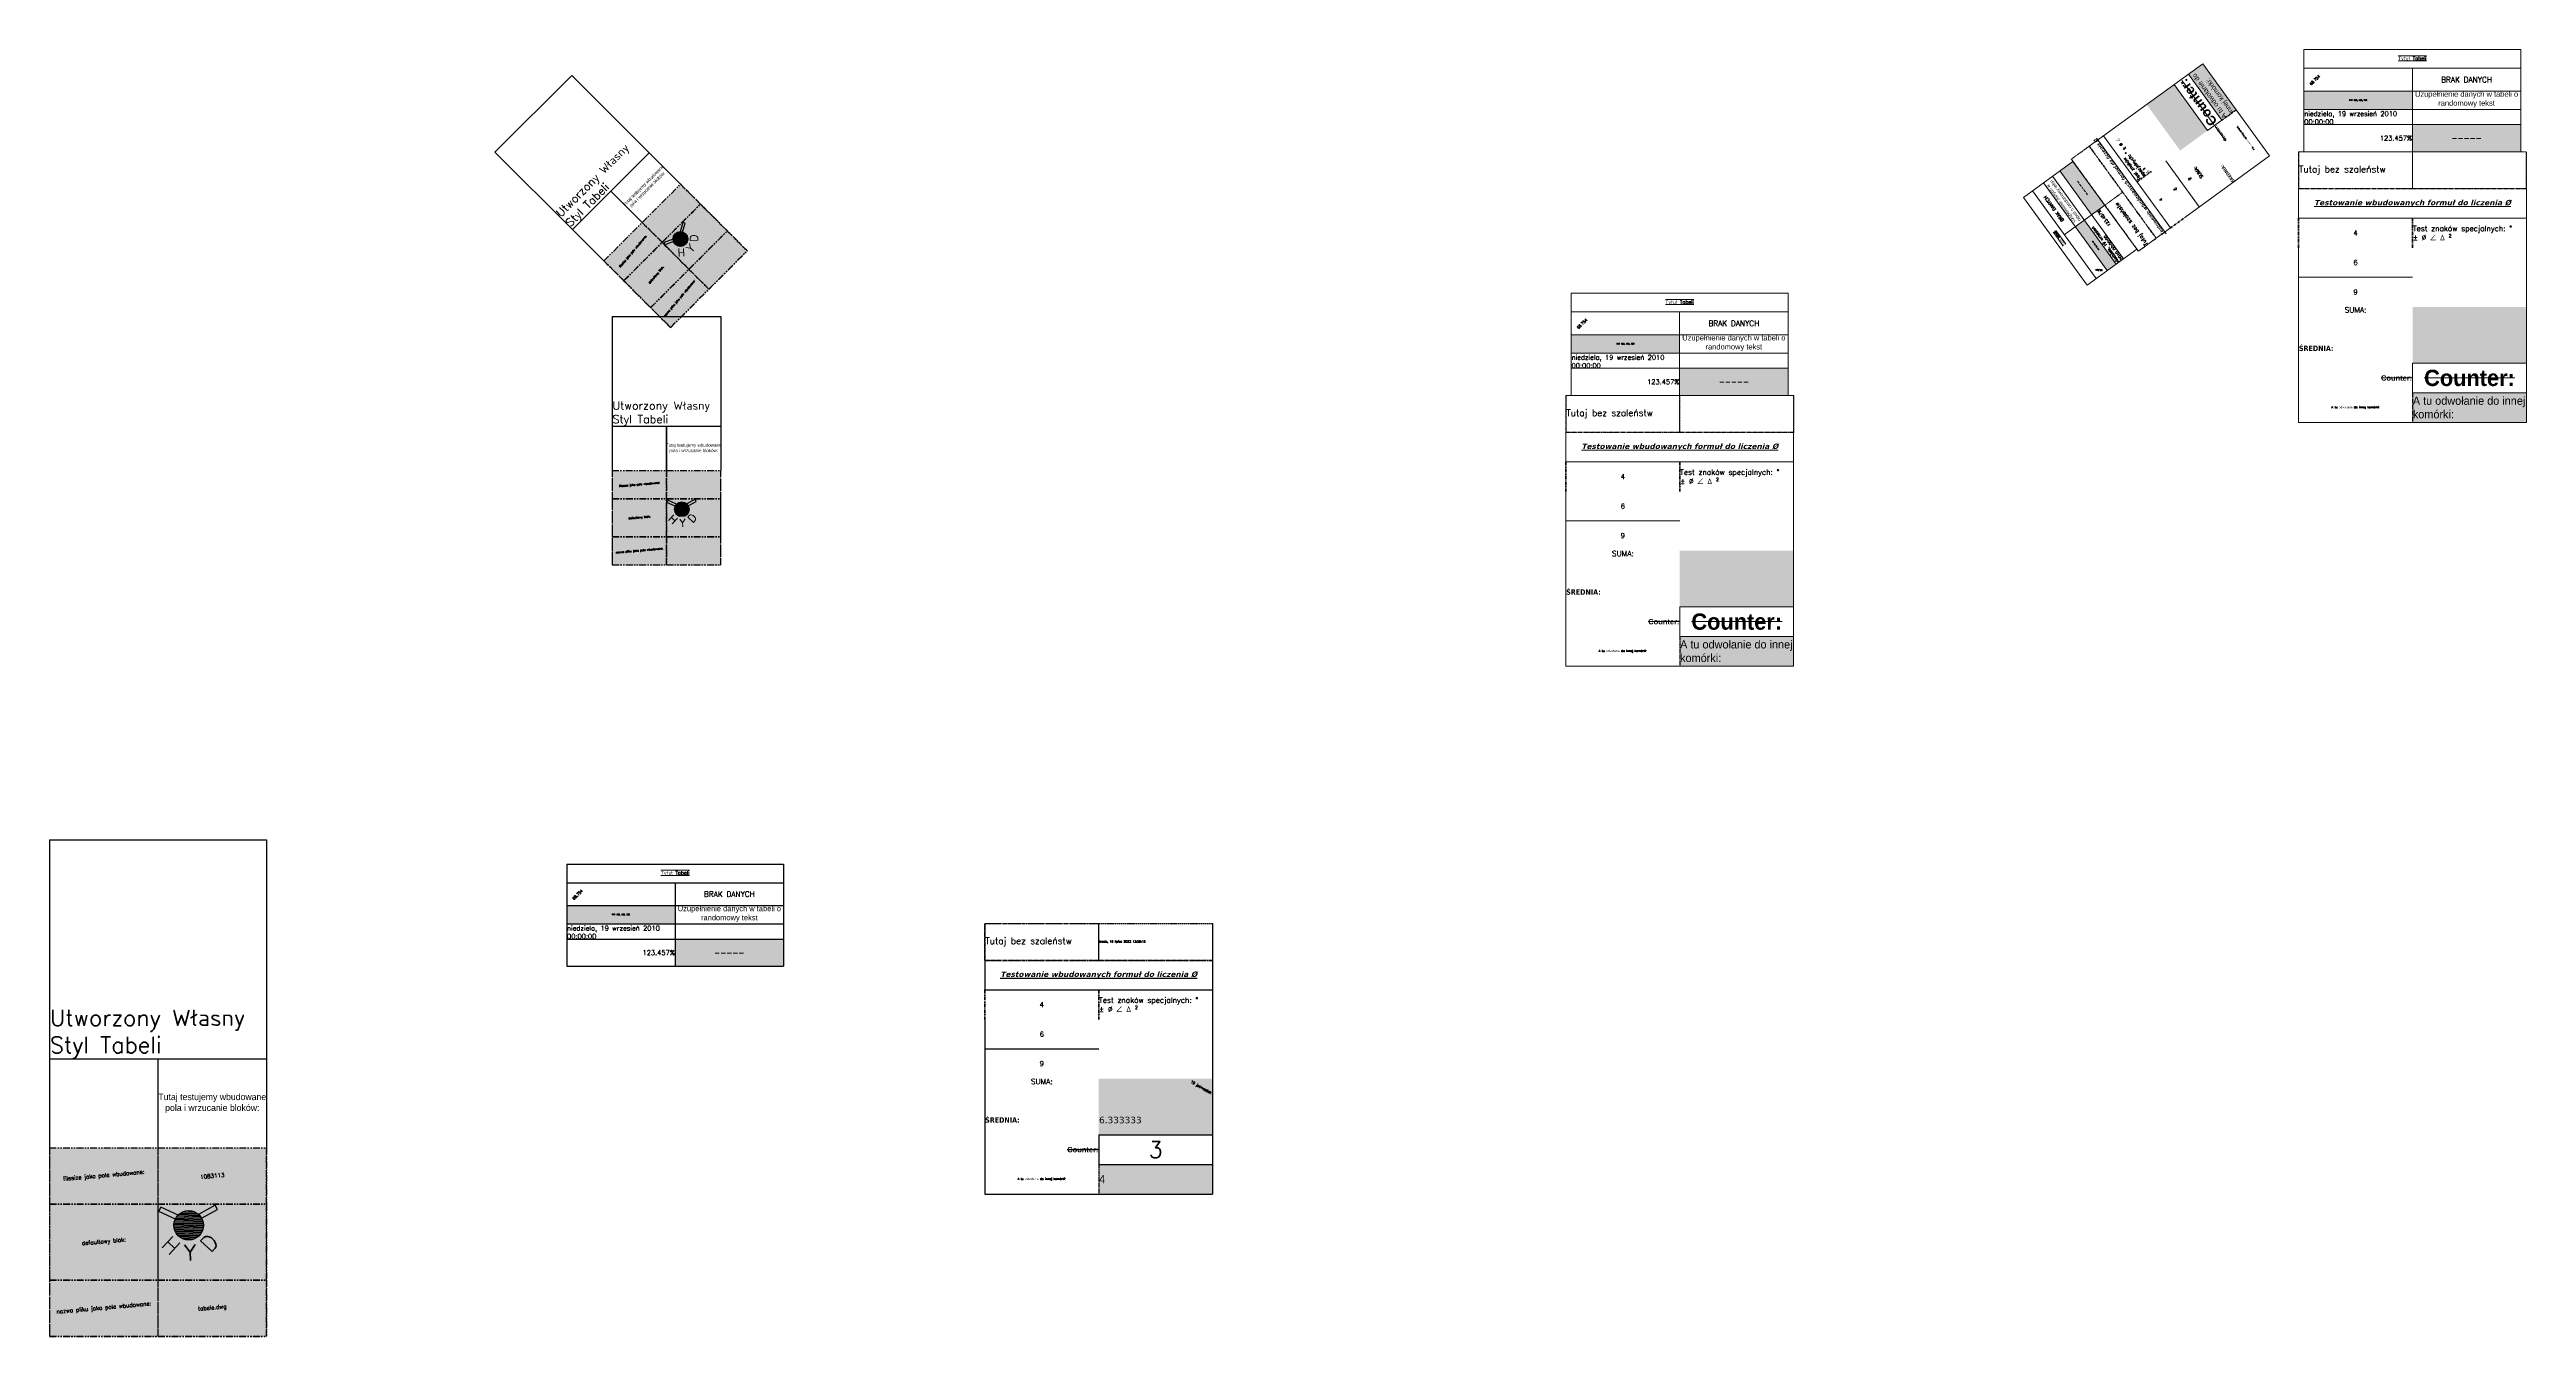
# Model space of a CAD drawing. Header units: metres. Extents: x 7423869 to 7424326, y 5547739 to 5547977.
import ezdxf
from ezdxf.enums import TextEntityAlignment as Align

# ---------------------------------------------------------------- set-up
doc = ezdxf.new("R2010")
doc.units = ezdxf.units.M
for name, pattern in [('CENTER2', [1.125, 0.75, -0.125, 0.125, -0.125]), ('DASHED2', [0.375, 0.25, -0.125]), ('PHANTOM', [2.5, 1.25, -0.25, 0.25, -0.25, 0.25, -0.25]), ('PHANTOM2', [1.25, 0.625, -0.125, 0.125, -0.125, 0.125, -0.125])]:
    doc.linetypes.add(name, pattern=pattern)
doc.layers.add('block1', color=7, linetype='Continuous')
doc.layers.add('block2_', color=175, linetype='Continuous', lineweight=18)
doc.styles.add('Annotative', font='txt')
doc.styles.add('SHR', font='SIMPLEX', dxfattribs={"height": 0.75})
doc.styles.get("Standard").update_dxf_attribs({"font": 'simplex.shx'})

# ---------------------------------------------------------------- blocks, each defined once
blk = doc.blocks.new('*T59')
at = {"color": 0, "linetype": 'ByBlock', "lineweight": -2, "transparency": 16777216}
for p, q in [((0, 0), (40, 0)), ((0, 0), (0, -18.85)), ((40, 0), (40, -18.85)), ((0, -3.45), (40, -3.45)), ((20, -3.45), (20, -18.85)), ((0, -7.65), (40, -7.65)), ((0, -11.06), (40, -11.06)), ((0, -13.85), (40, -13.85)), ((0, -18.85), (40, -18.85))]:
    blk.add_line(p, q, dxfattribs=at)
at = {"color": 130, "linetype": 'Continuous', "transparency": 16777216}
blk.add_solid([(0, -7.65), (0, -11.06), (20, -7.65), (20, -11.06)], dxfattribs=at)
at = {"color": 7, "linetype": 'Continuous', "true_color": 0xededed, "transparency": 16777216}
blk.add_solid([(20, -13.85), (20, -18.85), (40, -13.85), (40, -18.85)], dxfattribs=at)
at = {"color": 0, "linetype": 'Continuous', "lineweight": 15, "transparency": 16777216, "insert": (20, -1.73), "char_height": 0.68, "width": 39.88, "attachment_point": 5}
blk.add_mtext('{\\L\\OTytuł Tabeli}', dxfattribs=at)
at = {"color": 187, "linetype": 'Continuous', "lineweight": 15, "transparency": 16777216, "insert": (1.35, -6.65), "char_height": 0.5, "width": 18, "attachment_point": 7, "rotation": 45}
blk.add_mtext('68.754', dxfattribs=at)
at = {"color": 1, "linetype": 'Continuous', "lineweight": 15, "transparency": 16777216, "insert": (30, -7.71), "char_height": 1, "width": 19.88, "attachment_point": 2, "style": 'Annotative'}
blk.add_mtext('Uzupełnienie danych w tabeli o randomowy tekst', dxfattribs=at)
at = {"color": 4, "linetype": 'Continuous', "lineweight": 15, "transparency": 16777216, "insert": (30, -5.55), "char_height": 1, "width": 19.88, "attachment_point": 5}
blk.add_mtext('BRAK DANYCH', dxfattribs=at)
at = {"color": 3, "linetype": 'Continuous', "lineweight": 15, "transparency": 16777216, "insert": (0.06, -13.79), "char_height": 0.9, "width": 19.88, "attachment_point": 7}
blk.add_mtext('niedziela, 19 wrzesień 2010 00:00:00', dxfattribs=at)
at = {"color": 5, "linetype": 'Continuous', "lineweight": 15, "transparency": 16777216, "insert": (10, -9.35), "char_height": 0.25, "width": 19.88, "attachment_point": 5}
blk.add_mtext('PKT 123, 456, 789', dxfattribs=at)
at = {"color": 215, "linetype": 'Continuous', "lineweight": 15, "true_color": 0xa33fa6, "transparency": 16777216, "insert": (19.94, -16.35), "char_height": 0.9, "width": 19.88, "attachment_point": 6}
blk.add_mtext('123.457%', dxfattribs=at)
at = {"color": 42, "linetype": 'Continuous', "lineweight": 15, "true_color": 0xd79728, "transparency": 16777216, "insert": (30, -15.85), "char_height": 1, "width": 19.88, "attachment_point": 2, "style": 'SHR'}
blk.add_mtext('-----', dxfattribs=at)
blk = doc.blocks.new('*U71')
at = {"color": 0, "transparency": 16777216, "insert": (20.95, -41.73), "char_height": 1, "width": 20.8862, "attachment_point": 6}
blk.add_mtext('{\\fScript MT Bold|b0|i0|c0|p66;\\K\\C9;\\c13081809;Counter\\C0;:}', dxfattribs=at)
blk = doc.blocks.new('*T60')
at = {"color": 1, "linetype": 'CENTER2', "lineweight": -2, "transparency": 16777216}
for p, q in [((-0.02, 0.02), (21.01, 0.02)), ((-0.02, 0.02), (-0.02, -6.81)), ((0.02, -0.02), (20.98, -0.02)), ((0.02, -6.76), (0.02, -0.02)), ((-0.02, -6.81), (21.03, -6.81)), ((0.02, -6.76), (20.98, -6.76)), ((20.98, -6.81), (42.03, -6.81)), ((21.03, -6.76), (41.99, -6.76))]:
    blk.add_line(p, q, dxfattribs=at)
at = {"color": 2, "linetype": 'DASHED2', "lineweight": -2, "transparency": 16777216}
for p, q in [((21.01, 0.02), (42.03, 0.02)), ((42.03, -6.81), (42.03, 0.02)), ((20.98, -0.02), (20.98, -6.76)), ((21.03, -0.02), (41.99, -0.02)), ((21.03, -6.76), (21.03, -0.02)), ((41.99, -0.02), (41.99, -6.76))]:
    blk.add_line(p, q, dxfattribs=at)
at = {"color": 0, "linetype": 'ByBlock', "lineweight": -2, "transparency": 16777216}
for p, q in [((0, -6.81), (0, -12.24)), ((42.01, -6.81), (42.01, -49.91)), ((0, -12.24), (42.01, -12.24)), ((0, -17.69), (0, -49.91)), ((21.01, -39), (42.01, -39)), ((21.01, -39), (21.01, -44.45)), ((21.01, -44.45), (42.01, -44.45)), ((0, -49.91), (42.01, -49.91))]:
    blk.add_line(p, q, dxfattribs=at)
at = {"color": 4, "linetype": 'PHANTOM2', "lineweight": 100, "transparency": 16777216}
for p, q in [((0, -12.24), (0, -17.69)), ((21.01, -12.24), (21.01, -17.69))]:
    blk.add_line(p, q, dxfattribs=at)
at = {"color": 143, "lineweight": -2, "transparency": 16777216}
blk.add_line((0, -23.15), (21.01, -23.15), dxfattribs=at)
at = {"color": 2, "linetype": 'CENTER2', "lineweight": 30, "transparency": 16777216}
blk.add_line((21.01, -44.45), (21.01, -49.91), dxfattribs=at)
at = {"color": 51, "true_color": 0xeff759, "transparency": 16777216}
blk.add_solid([(21.01, -28.6), (21.01, -33.55), (42.01, -28.6), (42.01, -33.55)], dxfattribs=at)
at = {"color": 7, "true_color": 0xededed, "transparency": 16777216}
blk.add_solid([(21.01, -33.55), (21.01, -39), (42.01, -33.55), (42.01, -39)], dxfattribs=at)
at = {"color": 219, "true_color": 0x642165, "transparency": 16777216}
blk.add_solid([(21.01, -44.45), (21.01, -49.91), (42.01, -44.45), (42.01, -49.91)], dxfattribs=at)
at = {"color": 0, "transparency": 16777216}
blk.add_blockref('*U71', (0, 0), dxfattribs=at)
for s, insert, char_height, width, attachment_point in [('Tutaj bez szaleństw', (0.06, -3.39), 1.2, 20.8862, 4), ('środa, 19 lipiec 2023 13:58:15', (21.07, -3.39), 0.4, 20.8862, 4), ('{\\fVerdana|b1|i1|c238|p34;\\LTestowanie wbudowanych formuł do liczenia \\fVerdana|b1|i1|c0|p34;%%C}', (21.01, -9.51), 1, 41.8924, 5), ('Test znaków specjalnych: %%D %%P %%C ∠ Δ\\~²', (21.07, -14.97), 1, 20.8862, 4), ('{\\fTahoma|b1|i0|c238|p34;ŚREDNIA:}', (0.06, -36.27), 1, 20.8862, 4), ('{\\fVerdana|b0|i0|c238|p34;\\C256;6.333333}', (21.07, -36.27), 1.2, 20.8862, 4), ('3', (31.51, -41.73), 3, 20.8862, 5), ('A tu odwołanie do innej komórki:', (10.5, -47.18), 0.4, 20.8862, 5)]:
    blk.add_mtext(s, dxfattribs=dict(at, insert=insert, char_height=char_height, width=width, attachment_point=attachment_point))
at = {"color": 3, "transparency": 16777216, "char_height": 0.92, "width": 20.8862, "attachment_point": 5}
for s, insert in [('4', (10.5, -14.97)), ('6', (10.5, -20.42)), ('9', (10.5, -25.87))]:
    blk.add_mtext(s, dxfattribs=dict(at, insert=insert))
at = {"color": 6, "transparency": 16777216, "insert": (10.5, -28.66), "char_height": 1, "width": 20.8862, "attachment_point": 2, "style": 'SHR'}
blk.add_mtext('SUMA:', dxfattribs=at)
at = {"color": 250, "transparency": 16777216, "insert": (41.95, -31.09), "char_height": 0.5, "width": 20.8862, "attachment_point": 3, "rotation": 330}
blk.add_mtext('19 jednostek', dxfattribs=at)
at = {"color": 7, "transparency": 16777216, "insert": (21.07, -47.18), "char_height": 1.5, "width": 20.8862, "attachment_point": 4, "style": 'Annotative'}
blk.add_mtext('4', dxfattribs=at)
blk = doc.blocks.new('*X10')
for p, q in [((69.25, 22.75), (70, 22.75)), ((69.251, 22.781), (69.999, 22.781)), ((69.255, 22.812), (69.995, 22.812)), ((69.262, 22.844), (69.988, 22.844)), ((69.271, 22.875), (69.979, 22.875)), ((69.284, 22.906), (69.966, 22.906)), ((69.3, 22.938), (69.95, 22.938)), ((69.32, 22.969), (69.93, 22.969)), ((69.345, 23), (69.905, 23)), ((69.377, 23.031), (69.873, 23.031)), ((69.418, 23.062), (69.832, 23.062)), ((69.475, 23.094), (69.775, 23.094)), ((69.251, 22.719), (69.999, 22.719)), ((69.255, 22.688), (69.995, 22.688)), ((69.262, 22.656), (69.988, 22.656)), ((69.271, 22.625), (69.979, 22.625)), ((69.284, 22.594), (69.966, 22.594)), ((69.3, 22.562), (69.95, 22.562)), ((69.32, 22.531), (69.93, 22.531)), ((69.345, 22.5), (69.905, 22.5)), ((69.377, 22.469), (69.873, 22.469)), ((69.418, 22.438), (69.832, 22.438)), ((69.475, 22.406), (69.775, 22.406))]:
    blk.add_line(p, q)
blk = doc.blocks.new('Proposed Hyd')
at = {"color": 0, "linetype": 'ByBlock', "lineweight": -2}
for p, q in [((-0.0938, 0.0469), (-0.0868, 0.0609)), ((-0.0419, 0.021), (-0.0938, 0.0469)), ((-0.0325, 0.0337), (-0.0868, 0.0609)), ((0.0868, 0.0609), (0.0325, 0.0337)), ((0.0419, 0.021), (0.0938, 0.0469)), ((0.0938, 0.0469), (0.0868, 0.0609))]:
    blk.add_line(p, q, dxfattribs=at)
blk.add_circle((0, 0), 0.0469, dxfattribs=at)
at = {"color": 0, "linetype": 'ByBlock', "lineweight": -2, "xscale": 0.125, "yscale": 0.125, "zscale": 0.125}
blk.add_blockref('*X10', (-8.7031, -2.8438), dxfattribs=at)
at = {"color": 0, "linetype": 'ByBlock', "lineweight": -2, "style": 'SHR'}
for s, rotation, p in [('H', 315, (-0.0761, -0.08)), ('D', 45, (0.0812, -0.0762))]:
    blk.add_text(s, height=0.05, rotation=rotation, dxfattribs=at).set_placement(p, align=Align.CENTER)
blk.add_text('Y', height=0.05, dxfattribs=at).set_placement((0.0014, -0.1119), align=Align.CENTER)
blk = doc.blocks.new('*T62')
at = {"color": 0, "linetype": 'ByBlock', "lineweight": -2, "transparency": 16777216}
for p, q in [((0, 0), (40, 0)), ((0, 0), (0, -40.4)), ((40, 0), (40, -40.4))]:
    blk.add_line(p, q, dxfattribs=at)
at = {"color": 2, "linetype": 'Continuous', "lineweight": 30, "transparency": 16777216}
for p, q in [((0, -40.4), (19.98, -40.4)), ((0, -40.4), (0, -56.8)), ((19.98, -40.4), (19.98, -56.8)), ((20.02, -40.4), (40, -40.4)), ((20.02, -56.8), (20.02, -40.4)), ((40, -40.4), (40, -56.8))]:
    blk.add_line(p, q, dxfattribs=at)
at = {"color": 3, "linetype": 'PHANTOM', "lineweight": 25, "transparency": 16777216}
for p, q in [((-0.02, -56.8), (19.98, -56.8)), ((-0.02, -56.8), (-0.02, -91.62)), ((0.02, -67.18), (0.02, -56.8)), ((19.98, -56.8), (19.98, -67.18)), ((20.02, -56.8), (40.02, -56.8)), ((20.02, -67.18), (20.02, -56.8)), ((39.98, -56.8), (39.98, -67.18)), ((40.02, -67.2), (40.02, -56.8)), ((0.02, -67.18), (19.98, -67.18)), ((0.02, -67.22), (19.98, -67.22)), ((0.02, -81.18), (0.02, -67.22)), ((19.98, -67.22), (19.98, -81.18)), ((20.02, -67.18), (39.98, -67.18)), ((20.02, -67.22), (39.98, -67.22)), ((20.02, -81.18), (20.02, -67.22)), ((39.98, -67.22), (39.98, -81.18)), ((40.02, -81.2), (40.02, -67.2)), ((0.02, -81.18), (19.98, -81.18)), ((0.02, -81.22), (19.98, -81.22)), ((0.02, -91.58), (0.02, -81.22)), ((19.98, -81.22), (19.98, -91.58)), ((20.02, -81.18), (39.98, -81.18)), ((20.02, -81.22), (39.98, -81.22)), ((20.02, -91.58), (20.02, -81.22)), ((39.98, -81.22), (39.98, -91.58)), ((40.02, -91.62), (40.02, -81.2)), ((-0.02, -91.62), (40.02, -91.62)), ((0.02, -91.58), (19.98, -91.58)), ((20.02, -91.58), (39.98, -91.58))]:
    blk.add_line(p, q, dxfattribs=at)
at = {"color": 130, "transparency": 16777216}
blk.add_solid([(0, -56.8), (0, -67.2), (20, -56.8), (20, -67.2)], dxfattribs=at)
at = {"color": 7, "true_color": 0xf0f0f0, "transparency": 16777216}
for points in [[(20, -56.8), (20, -67.2), (40, -56.8), (40, -67.2)], [(0, -67.2), (0, -81.2), (20, -67.2), (20, -81.2)], [(20, -67.2), (20, -81.2), (40, -67.2), (40, -81.2)], [(0, -81.2), (0, -91.6), (20, -81.2), (20, -91.6)], [(20, -81.2), (20, -91.6), (40, -81.2), (40, -91.6)]]:
    blk.add_solid(points, dxfattribs=at)
at = {"color": 219, "true_color": 0x642165, "transparency": 16777216, "xscale": 57.88422489668288, "yscale": 57.88422489668288, "zscale": 57.88422489668288, "rotation": 2}
blk.add_blockref('Proposed Hyd', (25.65, -71.11), dxfattribs=at)
at = {"color": 3, "transparency": 16777216, "insert": (0.06, -40.34), "char_height": 3, "width": 39.88, "attachment_point": 7}
blk.add_mtext('Utworzony Własny Styl Tabeli', dxfattribs=at)
at = {"color": 0, "transparency": 16777216, "insert": (30, -48.6), "char_height": 1.2, "width": 20, "attachment_point": 5, "style": 'Annotative'}
blk.add_mtext('Tutaj testujemy wbudowane pola i wrzucanie bloków:', dxfattribs=at)
at = {"color": 5, "transparency": 16777216, "char_height": 0.75, "width": 19.8, "attachment_point": 5, "rotation": 5, "style": 'SHR'}
for s, insert in [('filesize jako pole wbudowane:', (10, -62)), ('1083113', (30, -62)), ('defaultowy blok:', (10, -74.2)), ('nazwa pliku jako pole wbudowane:', (10, -86.4)), ('tabele.dwg', (30, -86.4))]:
    blk.add_mtext(s, dxfattribs=dict(at, insert=insert))
blk = doc.blocks.new('*T65')
at = {"layer": 'block1', "color": 0, "linetype": 'ByBlock', "lineweight": -2, "transparency": 16777216}
for p, q in [((0, 0), (20.01, 0)), ((0, 0), (0, -20.2)), ((20.01, 0), (20.01, -20.2))]:
    blk.add_line(p, q, dxfattribs=at)
at = {"layer": 'block1', "color": 2, "linetype": 'Continuous', "lineweight": 30, "transparency": 16777216}
for p, q in [((0, -20.2), (9.99, -20.2)), ((0, -20.2), (0, -28.4)), ((9.99, -20.2), (9.99, -28.4)), ((10.03, -20.2), (20.01, -20.2)), ((10.03, -28.4), (10.03, -20.2)), ((20.01, -20.2), (20.01, -28.4))]:
    blk.add_line(p, q, dxfattribs=at)
at = {"layer": 'block1', "color": 3, "linetype": 'PHANTOM', "lineweight": 25, "transparency": 16777216}
for p, q in [((-0.02, -28.4), (9.99, -28.4)), ((-0.02, -28.4), (-0.02, -45.82)), ((0.02, -33.58), (0.02, -28.4)), ((9.99, -28.4), (9.99, -33.58)), ((10.03, -28.4), (20.03, -28.4)), ((10.03, -33.58), (10.03, -28.4)), ((19.99, -28.4), (19.99, -33.58)), ((20.03, -33.6), (20.03, -28.4)), ((0.02, -33.58), (9.99, -33.58)), ((0.02, -33.62), (9.99, -33.62)), ((0.02, -40.58), (0.02, -33.62)), ((9.99, -33.62), (9.99, -40.58)), ((10.03, -33.58), (19.99, -33.58)), ((10.03, -33.62), (19.99, -33.62)), ((10.03, -40.58), (10.03, -33.62)), ((19.99, -33.62), (19.99, -40.58)), ((20.03, -40.6), (20.03, -33.6)), ((0.02, -40.58), (9.99, -40.58)), ((0.02, -40.62), (9.99, -40.62)), ((0.02, -45.78), (0.02, -40.62)), ((9.99, -40.62), (9.99, -45.78)), ((10.03, -40.58), (19.99, -40.58)), ((10.03, -40.62), (19.99, -40.62)), ((10.03, -45.78), (10.03, -40.62)), ((19.99, -40.62), (19.99, -45.78)), ((20.03, -45.82), (20.03, -40.6)), ((-0.02, -45.82), (20.03, -45.82)), ((0.02, -45.78), (9.99, -45.78)), ((10.03, -45.78), (19.99, -45.78))]:
    blk.add_line(p, q, dxfattribs=at)
at = {"layer": 'block1', "color": 130, "transparency": 16777216}
blk.add_solid([(0, -28.4), (0, -33.6), (10.01, -28.4), (10.01, -33.6)], dxfattribs=at)
at = {"layer": 'block1', "color": 7, "true_color": 0xf0f0f0, "transparency": 16777216}
for points in [[(10.01, -28.4), (10.01, -33.6), (20.01, -28.4), (20.01, -33.6)], [(0, -33.6), (0, -40.6), (10.01, -33.6), (10.01, -40.6)], [(10.01, -33.6), (10.01, -40.6), (20.01, -33.6), (20.01, -40.6)], [(0, -40.6), (0, -45.8), (10.01, -40.6), (10.01, -45.8)], [(10.01, -40.6), (10.01, -45.8), (20.01, -40.6), (20.01, -45.8)]]:
    blk.add_solid(points, dxfattribs=at)
at = {"layer": 'block1', "color": 219, "true_color": 0x642165, "transparency": 16777216, "xscale": 28.94211244834144, "yscale": 28.94211244834144, "zscale": 28.94211244834144, "rotation": 2}
blk.add_blockref('Proposed Hyd', (12.83, -35.55), dxfattribs=at)
at = {"layer": 'block1', "color": 3, "transparency": 16777216, "insert": (0.03, -20.17), "char_height": 1.5, "width": 19.9518, "attachment_point": 7}
blk.add_mtext('Utworzony Własny Styl Tabeli', dxfattribs=at)
at = {"layer": 'block1', "color": 0, "transparency": 16777216, "insert": (15.01, -24.3), "char_height": 0.6, "width": 9.94, "attachment_point": 5, "style": 'Annotative'}
blk.add_mtext('Tutaj testujemy wbudowane pola i wrzucanie bloków:', dxfattribs=at)
at = {"layer": 'block1', "color": 5, "transparency": 16777216, "char_height": 0.375, "width": 9.9118, "attachment_point": 5, "rotation": 5, "style": 'SHR'}
for s, insert in [('filesize jako pole wbudowane:', (5.01, -31)), ('defaultowy blok:', (5.01, -37.1)), ('nazwa pliku jako pole wbudowane:', (5.01, -43.2))]:
    blk.add_mtext(s, dxfattribs=dict(at, insert=insert))
blk = doc.blocks.new('blok1')
blk.add_blockref('*T65', (8.41, 101))
blk = doc.blocks.new('*T69')
at = {"layer": 'block2_', "color": 0, "linetype": 'ByBlock', "lineweight": -2, "transparency": 16777216}
for p, q in [((0, 0), (40, 0)), ((0, 0), (0, -18.85)), ((40, 0), (40, -18.85)), ((0, -3.45), (40, -3.45)), ((20, -3.45), (20, -18.85)), ((0, -7.65), (40, -7.65)), ((0, -11.06), (40, -11.06)), ((0, -13.85), (40, -13.85)), ((0, -18.85), (40, -18.85))]:
    blk.add_line(p, q, dxfattribs=at)
at = {"layer": 'block2_', "color": 130, "linetype": 'Continuous', "transparency": 16777216}
blk.add_solid([(0, -7.65), (0, -11.06), (20, -7.65), (20, -11.06)], dxfattribs=at)
at = {"layer": 'block2_', "color": 7, "linetype": 'Continuous', "true_color": 0xededed, "transparency": 16777216}
blk.add_solid([(20, -13.85), (20, -18.85), (40, -13.85), (40, -18.85)], dxfattribs=at)
at = {"layer": 'block2_', "color": 0, "linetype": 'Continuous', "lineweight": 15, "transparency": 16777216, "insert": (20, -1.73), "char_height": 0.68, "width": 39.88, "attachment_point": 5}
blk.add_mtext('{\\L\\OTytuł Tabeli}', dxfattribs=at)
at = {"layer": 'block2_', "color": 187, "linetype": 'Continuous', "lineweight": 15, "transparency": 16777216, "insert": (1.35, -6.65), "char_height": 0.5, "width": 18, "attachment_point": 7, "rotation": 45}
blk.add_mtext('68.754', dxfattribs=at)
at = {"layer": 'block2_', "color": 1, "linetype": 'Continuous', "lineweight": 15, "transparency": 16777216, "insert": (30, -7.71), "char_height": 1, "width": 19.88, "attachment_point": 2, "style": 'Annotative'}
blk.add_mtext('Uzupełnienie danych w tabeli o randomowy tekst', dxfattribs=at)
at = {"layer": 'block2_', "color": 4, "linetype": 'Continuous', "lineweight": 15, "transparency": 16777216, "insert": (30, -5.55), "char_height": 1, "width": 19.88, "attachment_point": 5}
blk.add_mtext('BRAK DANYCH', dxfattribs=at)
at = {"layer": 'block2_', "color": 3, "linetype": 'Continuous', "lineweight": 15, "transparency": 16777216, "insert": (0.06, -13.79), "char_height": 0.9, "width": 19.88, "attachment_point": 7}
blk.add_mtext('niedziela, 19 wrzesień 2010 00:00:00', dxfattribs=at)
at = {"layer": 'block2_', "color": 5, "linetype": 'Continuous', "lineweight": 15, "transparency": 16777216, "insert": (10, -9.35), "char_height": 0.25, "width": 19.88, "attachment_point": 5}
blk.add_mtext('PKT 123, 456, 789', dxfattribs=at)
at = {"layer": 'block2_', "color": 215, "linetype": 'Continuous', "lineweight": 15, "true_color": 0xa33fa6, "transparency": 16777216, "insert": (19.94, -16.35), "char_height": 0.9, "width": 19.88, "attachment_point": 6}
blk.add_mtext('123.457%', dxfattribs=at)
at = {"layer": 'block2_', "color": 42, "linetype": 'Continuous', "lineweight": 15, "true_color": 0xd79728, "transparency": 16777216, "insert": (30, -15.85), "char_height": 1, "width": 19.88, "attachment_point": 2, "style": 'SHR'}
blk.add_mtext('-----', dxfattribs=at)
blk = doc.blocks.new('*U72')
at = {"layer": 'block2_', "color": 0, "transparency": 16777216, "insert": (20.95, -41.73), "char_height": 1, "width": 20.8862, "attachment_point": 6}
blk.add_mtext('{\\fScript MT Bold|b0|i0|c0|p66;\\K\\C9;\\c13081809;Counter\\C0;:}', dxfattribs=at)
blk = doc.blocks.new('*T70')
at = {"layer": 'block2_', "color": 1, "linetype": 'CENTER2', "lineweight": -2, "transparency": 16777216}
for p, q in [((-0.02, 0.02), (21.01, 0.02)), ((-0.02, 0.02), (-0.02, -6.81)), ((0.02, -0.02), (20.98, -0.02)), ((0.02, -6.76), (0.02, -0.02)), ((-0.02, -6.81), (21.03, -6.81)), ((0.02, -6.76), (20.98, -6.76)), ((20.98, -6.81), (42.03, -6.81)), ((21.03, -6.76), (41.99, -6.76))]:
    blk.add_line(p, q, dxfattribs=at)
at = {"layer": 'block2_', "color": 2, "linetype": 'DASHED2', "lineweight": -2, "transparency": 16777216}
for p, q in [((21.01, 0.02), (42.03, 0.02)), ((42.03, -6.81), (42.03, 0.02)), ((20.98, -0.02), (20.98, -6.76)), ((21.03, -0.02), (41.99, -0.02)), ((21.03, -6.76), (21.03, -0.02)), ((41.99, -0.02), (41.99, -6.76))]:
    blk.add_line(p, q, dxfattribs=at)
at = {"layer": 'block2_', "color": 0, "linetype": 'ByBlock', "lineweight": -2, "transparency": 16777216}
for p, q in [((0, -6.81), (0, -12.24)), ((42.01, -6.81), (42.01, -49.91)), ((0, -12.24), (42.01, -12.24)), ((0, -17.69), (0, -49.91)), ((21.01, -39), (42.01, -39)), ((21.01, -39), (21.01, -44.45)), ((21.01, -44.45), (42.01, -44.45)), ((0, -49.91), (42.01, -49.91))]:
    blk.add_line(p, q, dxfattribs=at)
at = {"layer": 'block2_', "color": 4, "linetype": 'PHANTOM2', "lineweight": 100, "transparency": 16777216}
for p, q in [((0, -12.24), (0, -17.69)), ((21.01, -12.24), (21.01, -17.69))]:
    blk.add_line(p, q, dxfattribs=at)
at = {"layer": 'block2_', "color": 143, "lineweight": -2, "transparency": 16777216}
blk.add_line((0, -23.15), (21.01, -23.15), dxfattribs=at)
at = {"layer": 'block2_', "color": 2, "linetype": 'CENTER2', "lineweight": 30, "transparency": 16777216}
blk.add_line((21.01, -44.45), (21.01, -49.91), dxfattribs=at)
at = {"layer": 'block2_', "color": 51, "true_color": 0xeff759, "transparency": 16777216}
blk.add_solid([(21.01, -28.6), (21.01, -33.55), (42.01, -28.6), (42.01, -33.55)], dxfattribs=at)
at = {"layer": 'block2_', "color": 7, "true_color": 0xededed, "transparency": 16777216}
blk.add_solid([(21.01, -33.55), (21.01, -39), (42.01, -33.55), (42.01, -39)], dxfattribs=at)
at = {"layer": 'block2_', "color": 219, "true_color": 0x642165, "transparency": 16777216}
blk.add_solid([(21.01, -44.45), (21.01, -49.91), (42.01, -44.45), (42.01, -49.91)], dxfattribs=at)
at = {"layer": 'block2_', "color": 0, "transparency": 16777216}
blk.add_blockref('*U72', (0, 0), dxfattribs=at)
for s, insert, char_height, width, attachment_point in [('Tutaj bez szaleństw', (0.06, -3.39), 1.2, 20.8862, 4), ('{\\fVerdana|b1|i1|c238|p34;\\LTestowanie wbudowanych formuł do liczenia \\fVerdana|b1|i1|c0|p34;%%C}', (21.01, -9.51), 1, 41.8924, 5), ('Test znaków specjalnych: %%D %%P %%C ∠ Δ\\~²', (21.07, -14.97), 1, 20.8862, 4), ('{\\fTahoma|b1|i0|c238|p34;ŚREDNIA:}', (0.06, -36.27), 1, 20.8862, 4), ('{\\fScript MT Bold|b0|i0|c0|p66;\\K\\C9;\\c13081809;Counter\\C0;:}', (31.51, -41.73), 3, 20.8862, 5), ('A tu odwołanie do innej komórki:', (10.5, -47.18), 0.4, 20.8862, 5)]:
    blk.add_mtext(s, dxfattribs=dict(at, insert=insert, char_height=char_height, width=width, attachment_point=attachment_point))
at = {"layer": 'block2_', "color": 3, "transparency": 16777216, "char_height": 0.92, "width": 20.8862, "attachment_point": 5}
for s, insert in [('4', (10.5, -14.97)), ('6', (10.5, -20.42)), ('9', (10.5, -25.87))]:
    blk.add_mtext(s, dxfattribs=dict(at, insert=insert))
at = {"layer": 'block2_', "color": 6, "transparency": 16777216, "insert": (10.5, -28.66), "char_height": 1, "width": 20.8862, "attachment_point": 2, "style": 'SHR'}
blk.add_mtext('SUMA:', dxfattribs=at)
at = {"layer": 'block2_', "color": 7, "transparency": 16777216, "insert": (21.07, -47.18), "char_height": 1.5, "width": 20.8862, "attachment_point": 4, "style": 'Annotative'}
blk.add_mtext('A tu odwołanie do innej komórki:', dxfattribs=at)
blk = doc.blocks.new('block2')
for name, p in [('*T69', (-20, 11.06)), ('*T70', (-20.98, -7.81))]:
    blk.add_blockref(name, p)

msp = doc.modelspace()

# ---------------------------------------------------------------- block references
for name, p in [('*T62', (7423869.2, 5547830.74, 208)), ('*T59', (7423964.58, 5547826.28, 208)), ('*T60', (7424041.72, 5547815.31, 208))]:
    msp.add_blockref(name, p)
at = {"layer": 'block1', "rotation": 45}
msp.add_blockref('blok1', (7424016.82, 5547880.28), dxfattribs=at)
at = {"layer": 'block1'}
msp.add_blockref('blok1', (7423964.58, 5547826.28, 208), dxfattribs=at)
at = {"layer": 'block2_'}
for p in [(7424305.06, 5547965.49), (7424169.89, 5547920.53, 208)]:
    msp.add_blockref('block2', p, dxfattribs=at)
at = {"layer": 'block2_', "xscale": 0.5, "yscale": 0.6, "rotation": 126}
msp.add_blockref('block2', (7424244.55, 5547945.07, 208), dxfattribs=at)

doc.saveas('drawing.dxf')
